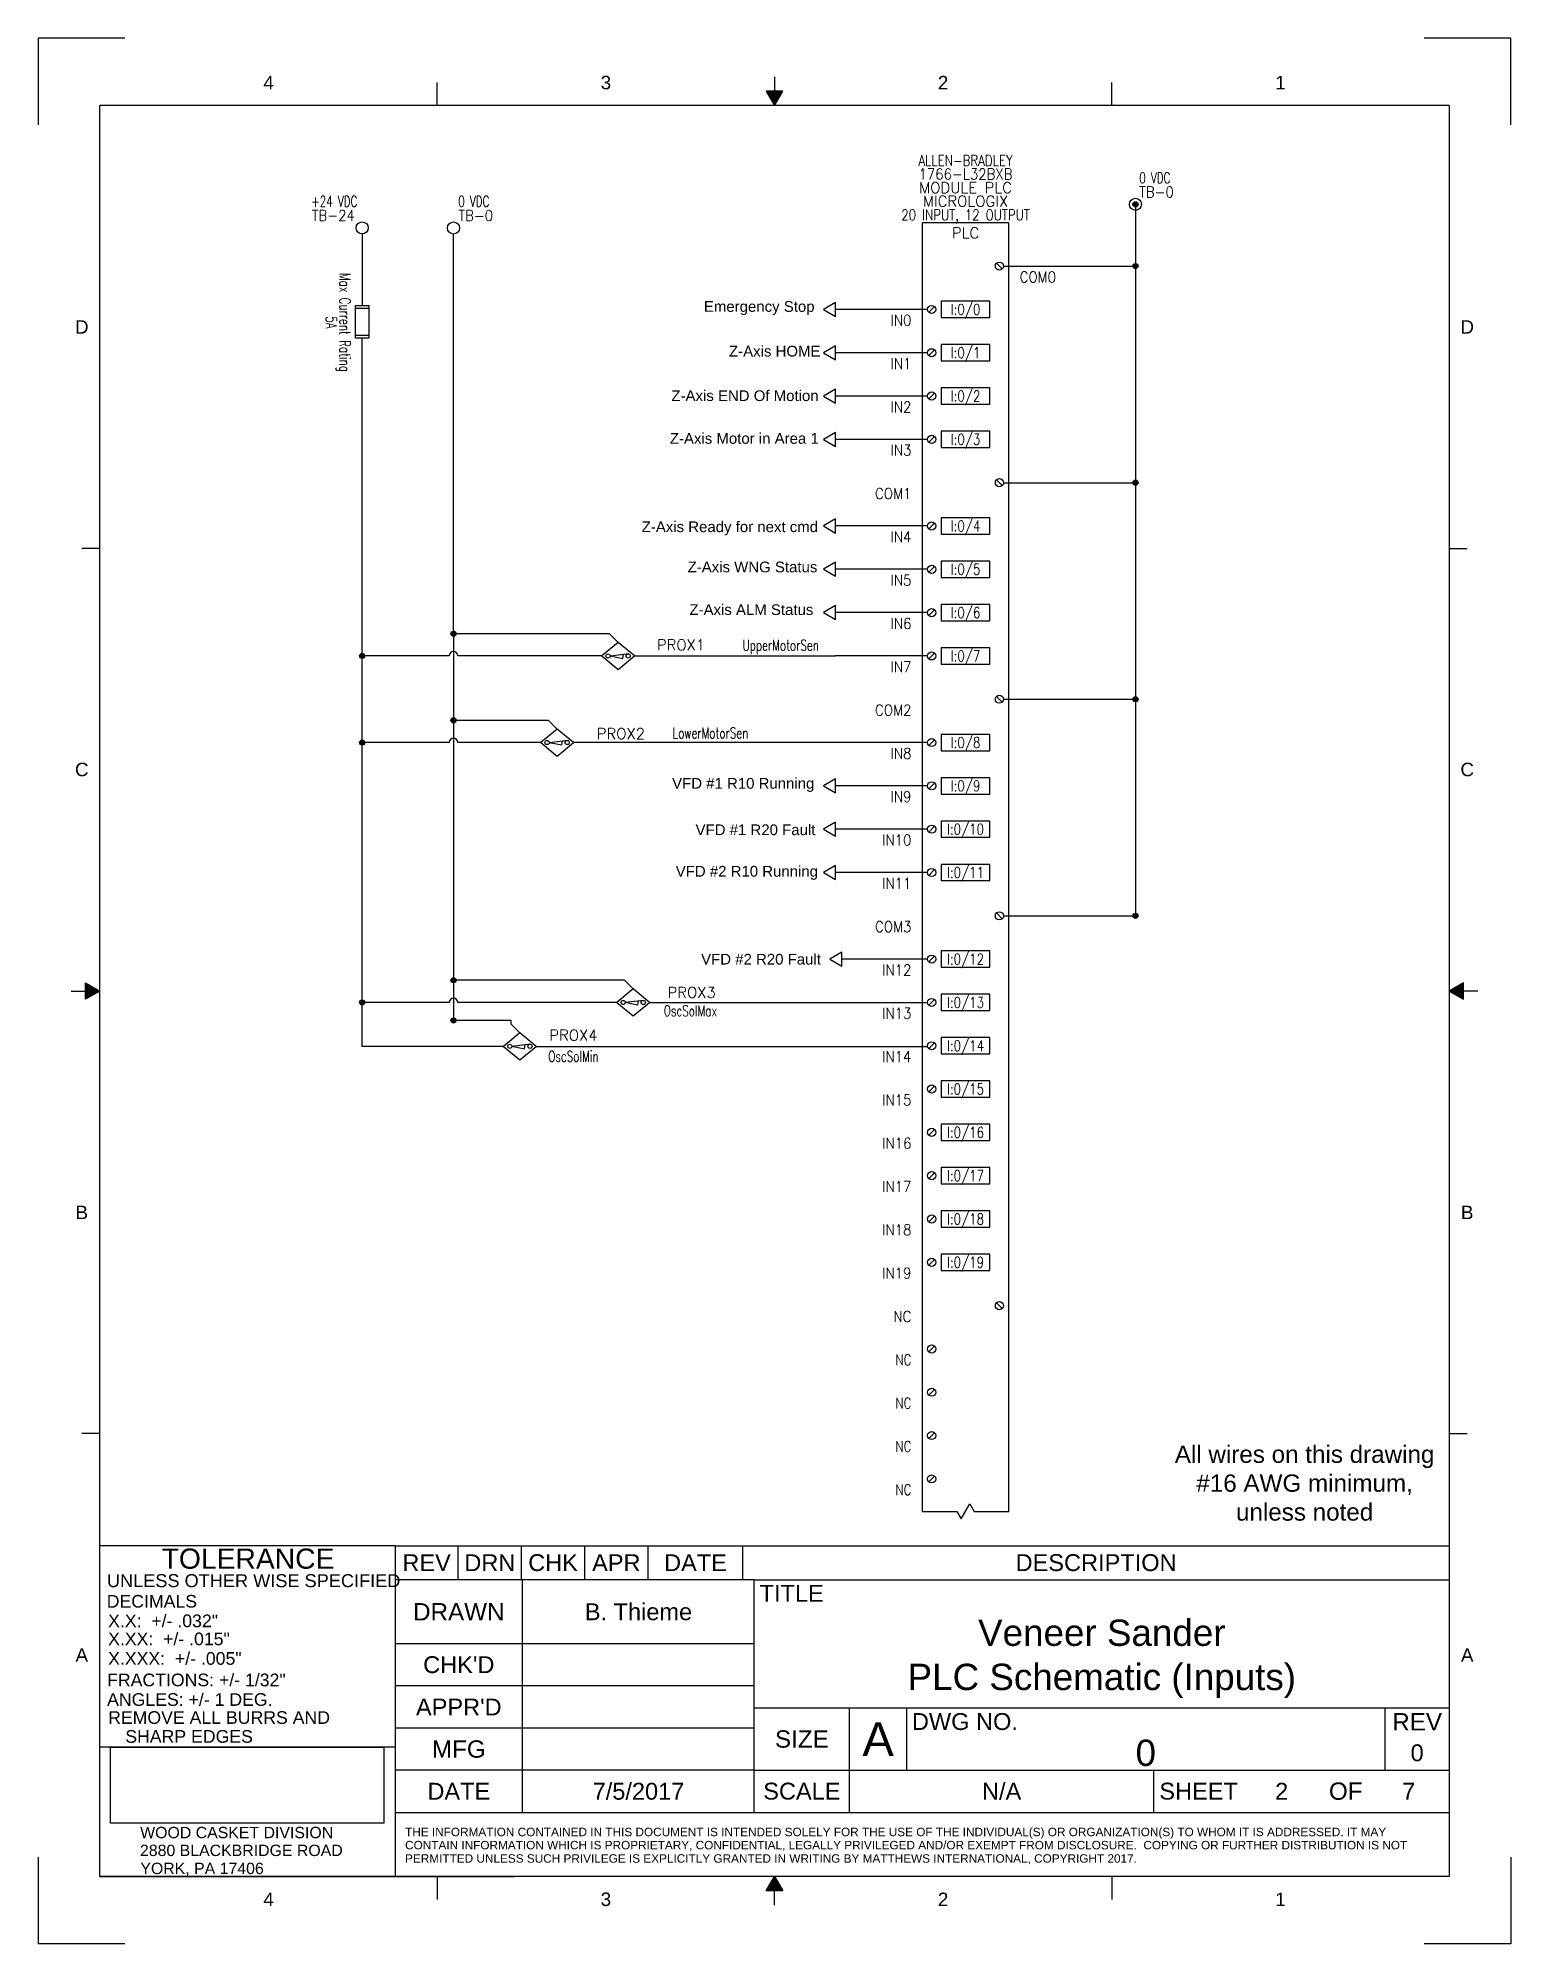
# Model space of a CAD drawing. Header units: inches. Extents: x 2 to 151, y 1 to 23.
# Drawn here: x 24.45 to 41.45, y 1.42 to 23.42 of the extents above; entities that cross this region are included whole.
import ezdxf
from ezdxf.enums import TextEntityAlignment as Align

# ---------------------------------------------------------------- set-up
doc = ezdxf.new("R2010")
doc.units = ezdxf.units.IN
doc.header["$MEASUREMENT"] = 0
for name, color, linetype in [('DESC', 150, 'Continuous'), ('LOC', 8, 'Continuous'), ('MISC', 7, 'Continuous'), ('SYMS', 7, 'Continuous'), ('TAGS', 150, 'Continuous'), ('TERMS', 123, 'Continuous'), ('Title Block Border', 7, 'Continuous'), ('Title Block Text', 7, 'Continuous'), ('WIRES', 7, 'Continuous')]:
    doc.layers.add(name, color=color, linetype=linetype)
doc.styles.add('Current-ANSI', font='arial.ttf')
doc.styles.add('DEFAULT-ANSI', font='arial.ttf')
doc.styles.get("Standard").update_dxf_attribs({"font": 'arial.ttf'})
doc.styles.add('Text Style5', font='arial.ttf')
doc.styles.add('WD', font='romans.shx')
picture_1 = doc.add_image_def('image1.png', size_in_pixel=(507, 141))

msp = doc.modelspace()

# ---------------------------------------------------------------- texts
at = {"layer": 'DESC'}
for s, width, heights, insert, char_height, attachment_point in [('Emergency Stop', 3.28783, [0.335], (32.137, 20.387), 0.12369, 1), ('Z-Axis HOME', 3.28783, [0.335], (32.427, 19.871), 0.12369, 1), ('Z-Axis END Of Motion', 3.28783, [0.335], (31.762, 19.357), 0.12369, 1), ('Z-Axis Motor in Area 1', 3.28783, [0.335], (31.744, 18.864), 0.12369, 1), ('Z-Axis Ready for next cmd', 3.28783, [0.335], (31.419, 17.844), 0.12369, 1), ('Z-Axis WNG Status', 3.28783, [0.335], (31.949, 17.38), 0.12369, 1), ('Z-Axis ALM Status', 3.28783, [0.335], (31.97, 16.887), 0.12369, 1), ('VFD #1 R10 Running', 3.69406, [0.369], (31.77, 14.882), 0.12369, 1), ('VFD #1 R20 Fault', 3.69406, [0.369], (32.041, 14.346), 0.12369, 1), ('VFD #2 R10 Running', 3.69406, [0.369], (31.812, 13.867), 0.12369, 1), ('VFD #2 R20 Fault', 3.69406, [0.369], (32.105, 12.852), 0.12369, 1), ('All wires on this drawing #16 AWG minimum, unless noted', 3.00028, [0], (39.071, 6.741), 0.2, 5)]:
    msp.add_mtext_dynamic_manual_height_columns(s, width=width, gutter_width=1, heights=heights, dxfattribs=dict(at, insert=insert, char_height=char_height, attachment_point=attachment_point))

# ---------------------------------------------------------------- blocks, each defined once
blk = doc.blocks.new('Title Block A Portrait')
at = {"layer": 'Title Block Border'}
h = blk.add_hatch(color=256, dxfattribs=at)
h.dxf.hatch_style = 1
h.paths.add_polyline_path([(4.202, 10.693), (4.25, 10.611), (4.298, 10.693)])
h = blk.add_hatch(color=256, dxfattribs=at)
h.dxf.hatch_style = 1
h.paths.add_polyline_path([(0.273, 5.452), (0.356, 5.5), (0.273, 5.548)])
h = blk.add_hatch(color=256, dxfattribs=at)
h.dxf.hatch_style = 1
h.paths.add_polyline_path([(8.227, 5.548), (8.144, 5.5), (8.227, 5.452)])
h = blk.add_hatch(color=256, dxfattribs=at)
h.dxf.hatch_style = 1
h.paths.add_polyline_path([(4.298, 0.307), (4.25, 0.389), (4.202, 0.307)])
for p, q in [((0.5, 11), (0, 11)), ((0, 11), (0, 10.5)), ((8.5, 11), (8, 11)), ((8.5, 10.5), (8.5, 11)), ((2.303, 10.611), (2.303, 10.743)), ((4.298, 10.693), (4.202, 10.693)), ((4.202, 10.693), (4.25, 10.611)), ((4.25, 10.776), (4.25, 10.693)), ((4.25, 10.611), (4.298, 10.693)), ((4.25, 10.611), (4.298, 10.693)), ((6.197, 10.611), (6.197, 10.743)), ((0.356, 0.389), (0.356, 10.611)), ((8.144, 10.611), (0.356, 10.611)), ((8.144, 10.611), (8.144, 0.389)), ((0.356, 6.473), (0.356, 8.683)), ((0.356, 8.055), (0.252, 8.055)), ((8.144, 8.055), (8.248, 8.055)), ((0.191, 5.5), (0.273, 5.5)), ((0.273, 5.452), (0.273, 5.548)), ((0.273, 5.548), (0.356, 5.5)), ((0.356, 5.5), (0.273, 5.452)), ((0.356, 5.5), (0.273, 5.452)), ((8.227, 5.548), (8.144, 5.5)), ((8.144, 5.5), (8.227, 5.452)), ((8.144, 5.5), (8.227, 5.452)), ((8.227, 5.452), (8.227, 5.548)), ((8.309, 5.5), (8.227, 5.5)), ((0.356, 2.945), (0.252, 2.945)), ((8.144, 2.945), (8.248, 2.945)), ((2.06, 2.297), (0.356, 2.297)), ((2.06, 2.297), (2.06, 0.759)), ((2.06, 2.297), (8.144, 2.297)), ((2.425, 2.102), (2.425, 2.297)), ((2.79, 2.102), (2.79, 2.297)), ((3.155, 2.102), (3.155, 2.297)), ((3.52, 2.102), (3.52, 2.297)), ((4.067, 2.102), (4.067, 2.297)), ((4.133, 2.102), (2.06, 2.102)), ((2.796, 0.759), (2.796, 2.102)), ((4.133, 0.759), (4.133, 2.102)), ((4.133, 2.102), (8.144, 2.102)), ((4.133, 1.732), (2.06, 1.732)), ((4.133, 1.489), (2.06, 1.489)), ((4.133, 1.362), (8.144, 1.362)), ((4.683, 1.002), (4.683, 1.362)), ((5.013, 1.002), (5.013, 1.362)), ((7.774, 1.002), (7.774, 1.362)), ((4.133, 1.246), (2.06, 1.246)), ((2.06, 1.135), (0.356, 1.135)), ((4.133, 1.002), (2.06, 1.002)), ((4.133, 1.002), (8.144, 1.002)), ((4.683, 0.759), (4.683, 1.002)), ((6.44, 0.759), (6.44, 1.002)), ((2.06, 0.759), (8.144, 0.759)), ((2.06, 0.759), (2.06, 0.389)), ((0, 0.5), (0, 0)), ((8.5, 0.5), (8.5, 0)), ((8.144, 0.389), (0.356, 0.389)), ((0.356, 0.389), (2.747, 0.389)), ((2.303, 0.389), (2.303, 0.257)), ((4.202, 0.307), (4.25, 0.389)), ((4.25, 0.389), (4.298, 0.307)), ((4.25, 0.389), (4.298, 0.307)), ((6.197, 0.389), (6.197, 0.257)), ((4.298, 0.307), (4.202, 0.307)), ((4.25, 0.224), (4.25, 0.307)), ((0.5, 0), (0, 0)), ((8.5, 0), (8, 0))]:
    blk.add_line(p, q, dxfattribs=at)
at = {"layer": 'Title Block Border', "color": 5, "style": 'DEFAULT-ANSI'}
for s, height, p in [('DECIMALS', 0.073, (0.396, 1.941)), ('X.X:  +/- .032"', 0.07301, (0.404, 1.828)), ('X.XX:  +/- .015"', 0.07301, (0.404, 1.724)), ('X.XXX:  +/- .005"', 0.07301, (0.404, 1.611)), ('FRACTIONS: +/- 1/32"', 0.07301, (0.398, 1.487)), ('ANGLES: +/- 1 DEG.', 0.07301, (0.398, 1.374)), ('WOOD CASKET DIVISION', 0.06553, (0.589, 0.61)), ('2880 BLACKBRIDGE ROAD', 0.06553, (0.588, 0.507)), ('YORK, PA 17406', 0.06553, (0.59, 0.403))]:
    blk.add_text(s, height=height, dxfattribs=at).set_placement(p)
for s, p in [('THE INFORMATION CONTAINED IN THIS DOCUMENT IS INTENDED SOLELY FOR THE USE OF THE INDIVIDUAL(S) OR ORGANIZATION(S) TO WHOM IT IS ADDRESSED. IT MAY', (2.118, 0.646)), ('CONTAIN INFORMATION WHICH IS PROPRIETARY, CONFIDENTIAL, LEGALLY PRIVILEGED AND/OR EXEMPT FROM DISCLOSURE.  COPYING OR FURTHER DISTRIBUTION IS NOT', (2.118, 0.57)), ('PERMITTED UNLESS SUCH PRIVILEGE IS EXPLICITLY GRANTED IN WRITING BY MATTHEWS INTERNATIONAL, COPYRIGHT 2017.', (2.118, 0.493))]:
    blk.add_text(s, height=0.048673, dxfattribs=at).set_placement(p, align=Align.MIDDLE_LEFT)
at = {"layer": 'Title Block Border', "char_height": 0.0778, "attachment_point": 5, "style": 'Text Style5'}
for s, insert in [('4', (1.33, 10.743)), ('3', (3.277, 10.743)), ('2', (5.223, 10.743)), ('1', (7.17, 10.743)), ('D', (0.252, 9.333)), ('D', (8.248, 9.333)), ('C', (0.252, 6.778)), ('C', (8.248, 6.778)), ('B', (0.252, 4.222)), ('B', (8.248, 4.222)), ('A', (0.252, 1.667)), ('A', (8.248, 1.667)), ('4', (1.33, 0.257)), ('3', (3.277, 0.257)), ('2', (5.223, 0.257)), ('1', (7.17, 0.257))]:
    blk.add_mtext(s, dxfattribs=dict(at, insert=insert))
at = {"layer": 'Title Block Border', "color": 5, "attachment_point": 1, "style": 'DEFAULT-ANSI'}
for s, insert, char_height, width in [('TOLERANCE', (0.713, 2.282), 0.1168, 1.0081), ('\\fArial|b0|i0;\\H0.0750;UNLESS OTHER WISE SPECIFIED', (0.397, 2.134), 0.07301, 1.70843), ('{\\H1x;REMOVE ALL BURRS AND}', (0.404, 1.343), 0.07301, 2.13676), ('SHARP EDGES', (0.503, 1.234), 0.07301, 2.13676)]:
    blk.add_mtext(s, dxfattribs=dict(at, insert=insert, char_height=char_height, width=width))
at = {"layer": 'Title Block Border', "color": 7, "style": 'Current-ANSI'}
for s, insert, char_height, width, attachment_point in [('REV', (2.242, 2.2), 0.0973, 0.66161, 5), ('{\\H1x;DRN}', (2.607, 2.2), 0.0973, 0.66161, 5), ('CHK', (2.972, 2.2), 0.0973, 0.66161, 5), ('APR', (3.337, 2.2), 0.0973, 0.66161, 5), ('DATE', (3.794, 2.2), 0.0973, 0.66161, 5), ('DESCRIPTION', (6.106, 2.2), 0.09735, 0.66161, 5), ('{\\H1x;TITLE}', (4.164, 2.072), 0.09735, 0.72818, 1), ('\\fArial|b0|i0;\\H0.1000;DRAWN', (2.428, 1.917), 0.09735, 0.66161, 5), ("{\\H1x;CHK'D}", (2.428, 1.611), 0.09735, 0.83407, 5), ("{\\H1x;APPR'D}", (2.428, 1.367), 0.09735, 0.25168, 5), ('{\\H1x;DWG NO.}', (5.043, 1.332), 0.09735, 0.72818, 1), ('\\fArial|b0|i0;\\H0.1000;REV', (7.959, 1.332), 0.09735, 0.36409, 2), ('\\fArial|b0|i0;\\H0.1000;SIZE', (4.408, 1.182), 0.09735, 0.30235, 5), ('\\fArial|b0|i0;\\H0.1000;MFG', (2.428, 1.124), 0.09735, 0.38348, 5), ('{\\H1x;DATE}', (2.428, 0.881), 0.09735, 0.93418, 5), ('{\\H1x;SCALE}', (4.408, 0.881), 0.09735, 0.89927, 5), ('{\\H1x;SHEET}', (6.471, 0.881), 0.09735, 0.72818, 4), ('\\fArial|b0|i0;\\H0.1000;OF', (7.547, 0.881), 0.09735, 0.27259, 5)]:
    blk.add_mtext(s, dxfattribs=dict(at, insert=insert, char_height=char_height, width=width, attachment_point=attachment_point))
at = {"layer": 'Title Block Border', "insert": (4.848, 1.182), "char_height": 0.195, "attachment_point": 5}
blk.add_mtext_dynamic_manual_height_columns('A', width=0.32411, gutter_width=1, heights=[0], dxfattribs=at)
at = {"layer": 'Title Block Border'}
blk.add_attdef('SCALE', text='', height=0.0973, dxfattribs=at).set_placement((5.561, 0.881), align=Align.MIDDLE_CENTER)
at = {"layer": 'Title Block Text'}
for tag, height, p in [('DRAWN_BY', 0.0973, (3.465, 1.917)), ('TITLE1', 0.152, (6.139, 1.796)), ('CHECKED_BY', 0.0973, (3.465, 1.611)), ('TITLE2', 0.152, (6.139, 1.541)), ('APPROVED_BY', 0.0973, (3.465, 1.367)), ('MFG', 0.0973, (3.465, 1.124)), ('DWG_NO', 0.152, (6.393, 1.103)), ('REV', 0.0973, (7.959, 1.103)), ('DATE', 0.0973, (3.465, 0.881)), ('SHEET_NO', 0.0973, (7.177, 0.881)), ('SHEET_OF', 0.0973, (7.91, 0.881))]:
    blk.add_attdef(tag, text='', height=height, dxfattribs=at).set_placement(p, align=Align.MIDDLE_CENTER)
at = {"color": 8}
image = blk.add_image(picture_1, insert=(0.417, 0.696), size_in_units=(1.579, 0.439), dxfattribs=at)
image.dxf.flags = 15
image.dxf.unprotected_set("ltscale", 0)
blk = doc.blocks.new('PLCIO_5745')
at = {"layer": 'SYMS'}
for p, q in [((0.5, 0.5), (-0.5, 0.5)), ((-0.5, 0.5), (-0.5, -14.375)), ((0.5, -14.375), (0.5, 0.5)), ((0.357, 0.033), (0.424, -0.033)), ((0.281, -0.406), (-0.281, -0.406)), ((-0.281, -0.406), (-0.281, -0.594)), ((0.281, -0.594), (0.281, -0.406)), ((-0.357, -0.467), (-0.424, -0.533)), ((-0.281, -0.594), (0.281, -0.594)), ((-0.357, -0.967), (-0.424, -1.033)), ((0.281, -0.906), (-0.281, -0.906)), ((-0.281, -0.906), (-0.281, -1.094)), ((-0.281, -1.094), (0.281, -1.094)), ((0.281, -1.094), (0.281, -0.906)), ((-0.357, -1.467), (-0.424, -1.533)), ((0.281, -1.406), (-0.281, -1.406)), ((-0.281, -1.406), (-0.281, -1.594)), ((0.281, -1.594), (0.281, -1.406)), ((-0.281, -1.594), (0.281, -1.594)), ((-0.357, -1.967), (-0.424, -2.033)), ((0.281, -1.906), (-0.281, -1.906)), ((-0.281, -1.906), (-0.281, -2.094)), ((0.281, -2.094), (0.281, -1.906)), ((-0.281, -2.094), (0.281, -2.094)), ((0.357, -2.467), (0.424, -2.533)), ((-0.357, -2.967), (-0.424, -3.033)), ((0.281, -2.906), (-0.281, -2.906)), ((-0.281, -2.906), (-0.281, -3.094)), ((0.281, -3.094), (0.281, -2.906)), ((-0.281, -3.094), (0.281, -3.094)), ((-0.357, -3.467), (-0.424, -3.533)), ((0.281, -3.406), (-0.281, -3.406)), ((-0.281, -3.406), (-0.281, -3.594)), ((0.281, -3.594), (0.281, -3.406)), ((-0.281, -3.594), (0.281, -3.594)), ((0.281, -3.906), (-0.281, -3.906)), ((-0.281, -3.906), (-0.281, -4.094)), ((0.281, -4.094), (0.281, -3.906)), ((-0.357, -3.967), (-0.424, -4.033)), ((-0.281, -4.094), (0.281, -4.094)), ((-0.357, -4.467), (-0.424, -4.533)), ((0.281, -4.406), (-0.281, -4.406)), ((-0.281, -4.406), (-0.281, -4.594)), ((-0.281, -4.594), (0.281, -4.594)), ((0.281, -4.594), (0.281, -4.406)), ((0.357, -4.967), (0.424, -5.033)), ((-0.357, -5.467), (-0.424, -5.533)), ((0.281, -5.406), (-0.281, -5.406)), ((-0.281, -5.406), (-0.281, -5.594)), ((0.281, -5.594), (0.281, -5.406)), ((-0.281, -5.594), (0.281, -5.594)), ((0.281, -5.906), (-0.281, -5.906)), ((-0.281, -5.906), (-0.281, -6.094)), ((0.281, -6.094), (0.281, -5.906)), ((-0.357, -5.967), (-0.424, -6.033)), ((-0.281, -6.094), (0.281, -6.094)), ((-0.357, -6.467), (-0.424, -6.533)), ((0.281, -6.406), (-0.281, -6.406)), ((-0.281, -6.406), (-0.281, -6.594)), ((-0.281, -6.594), (0.281, -6.594)), ((0.281, -6.594), (0.281, -6.406)), ((-0.357, -6.967), (-0.424, -7.033)), ((0.281, -6.906), (-0.281, -6.906)), ((-0.281, -6.906), (-0.281, -7.094)), ((0.281, -7.094), (0.281, -6.906)), ((-0.281, -7.094), (0.281, -7.094)), ((0.357, -7.467), (0.424, -7.533)), ((0.281, -7.906), (-0.281, -7.906)), ((-0.281, -7.906), (-0.281, -8.094)), ((0.281, -8.094), (0.281, -7.906)), ((-0.357, -7.967), (-0.424, -8.033)), ((-0.281, -8.094), (0.281, -8.094)), ((-0.357, -8.467), (-0.424, -8.533)), ((0.281, -8.406), (-0.281, -8.406)), ((-0.281, -8.406), (-0.281, -8.594)), ((0.281, -8.594), (0.281, -8.406)), ((-0.281, -8.594), (0.281, -8.594)), ((-0.357, -8.967), (-0.424, -9.033)), ((0.281, -8.906), (-0.281, -8.906)), ((-0.281, -8.906), (-0.281, -9.094)), ((0.281, -9.094), (0.281, -8.906)), ((-0.281, -9.094), (0.281, -9.094)), ((0.281, -9.406), (-0.281, -9.406)), ((-0.281, -9.406), (-0.281, -9.594)), ((0.281, -9.594), (0.281, -9.406)), ((-0.357, -9.467), (-0.424, -9.533)), ((-0.281, -9.594), (0.281, -9.594)), ((-0.357, -9.967), (-0.424, -10.033)), ((0.281, -9.906), (-0.281, -9.906)), ((-0.281, -9.906), (-0.281, -10.094)), ((-0.281, -10.094), (0.281, -10.094)), ((0.281, -10.094), (0.281, -9.906)), ((-0.357, -10.467), (-0.424, -10.533)), ((0.281, -10.406), (-0.281, -10.406)), ((-0.281, -10.406), (-0.281, -10.594)), ((0.281, -10.594), (0.281, -10.406)), ((-0.281, -10.594), (0.281, -10.594)), ((-0.357, -10.967), (-0.424, -11.033)), ((0.281, -10.906), (-0.281, -10.906)), ((-0.281, -10.906), (-0.281, -11.094)), ((0.281, -11.094), (0.281, -10.906)), ((-0.281, -11.094), (0.281, -11.094)), ((0.281, -11.406), (-0.281, -11.406)), ((-0.281, -11.406), (-0.281, -11.594)), ((0.281, -11.594), (0.281, -11.406)), ((-0.357, -11.467), (-0.424, -11.533)), ((-0.281, -11.594), (0.281, -11.594)), ((0.357, -11.967), (0.424, -12.033)), ((-0.357, -12.467), (-0.424, -12.533)), ((-0.357, -12.967), (-0.424, -13.033)), ((-0.357, -13.467), (-0.424, -13.533)), ((-0.357, -13.967), (-0.424, -14.033)), ((-0.05, -14.462), (0.05, -14.288)), ((0.05, -14.288), (0.1, -14.375)), ((-0.5, -14.375), (-0.1, -14.375)), ((-0.1, -14.375), (-0.05, -14.462)), ((0.1, -14.375), (0.5, -14.375))]:
    blk.add_line(p, q, dxfattribs=at)
for centre in [(0.391, 0), (-0.391, -0.5), (-0.391, -1), (-0.391, -1.5), (-0.391, -2), (0.391, -2.5), (-0.391, -3), (-0.391, -3.5), (-0.391, -4), (-0.391, -4.5), (0.391, -5), (-0.391, -5.5), (-0.391, -6), (-0.391, -6.5), (-0.391, -7), (0.391, -7.5), (-0.391, -8), (-0.391, -8.5), (-0.391, -9), (-0.391, -9.5), (-0.391, -10), (-0.391, -10.5), (-0.391, -11), (-0.391, -11.5), (0.391, -12), (-0.391, -12.5), (-0.391, -13), (-0.391, -13.5), (-0.391, -14)]:
    blk.add_circle(centre, 0.0469, dxfattribs=at)
at = {"layer": 'SYMS', "style": 'WD'}
for tag, width, p in [('INST', 0.8, (0, 1.482)), ('LOC', 0.8, (0, 1.312)), ('MFG', 0.8, (0, 1.156)), ('CAT', 0.9, (0, 1)), ('DESC', 0.8, (0, 0.53))]:
    blk.add_attdef(tag, text='', height=0.125, dxfattribs=dict(at, width=width)).set_placement(p, align=Align.CENTER)
for tag, p in [('LINE1', (0, 0.844)), ('LINE2', (0, 0.688)), ('TAG', (0, 0.322))]:
    blk.add_attdef(tag, text='', height=0.125, dxfattribs=at).set_placement(p, align=Align.CENTER)
at = {"layer": 'SYMS', "linetype": 'Continuous', "style": 'WD', "flags": 9}
blk.add_attdef('ASSYCODE', text='', height=0.01, dxfattribs=at).set_placement((0.23, 1.071), align=Align.CENTER)
at = {"layer": 'SYMS', "style": 'WD', "flags": 1}
for tag, p in [('X1TERM01', (0.438, 0)), ('X4TERM02', (-0.438, -0.5)), ('X4TERM03', (-0.438, -1)), ('X4TERM04', (-0.438, -1.5)), ('X4TERM05', (-0.438, -2)), ('X1TERM06', (0.438, -2.5)), ('X4TERM07', (-0.438, -3)), ('X4TERM08', (-0.438, -3.5)), ('X4TERM09', (-0.438, -4)), ('X4TERM10', (-0.438, -4.5)), ('X1TERM11', (0.438, -5)), ('X4TERM12', (-0.438, -5.5)), ('X4TERM13', (-0.438, -6)), ('X4TERM14', (-0.438, -6.5)), ('X4TERM15', (-0.438, -7)), ('X1TERM16', (0.438, -7.5)), ('X4TERM17', (-0.438, -8)), ('X4TERM18', (-0.438, -8.5)), ('X4TERM19', (-0.438, -9)), ('X4TERM20', (-0.438, -9.5)), ('X4TERM21', (-0.438, -10)), ('X4TERM22', (-0.438, -10.5)), ('X4TERM23', (-0.438, -11)), ('X4TERM24', (-0.438, -11.5)), ('X1TERM25', (0.438, -12)), ('X4TERM26', (-0.438, -12.5)), ('X4TERM27', (-0.438, -13)), ('X4TERM28', (-0.438, -13.5)), ('X4TERM29', (-0.438, -14))]:
    blk.add_attdef(tag, p, '', height=0.01, dxfattribs=at)
at = {"layer": 'SYMS', "style": 'WD'}
for tag, width, p in [('TERM01', 0.9, (0.438, -0.156)), ('TERMDESC02', 0.9, (-0.625, -0.562)), ('TERMDESC03', 0.9, (-0.625, -1.062)), ('TERMDESC04', 0.9, (-0.625, -1.562)), ('TERMDESC05', 0.9, (-0.625, -2.062)), ('TERMDESC06', 0.9, (-0.625, -2.562)), ('TERM06', 0.9, (0.438, -2.594)), ('TERMDESC07', 0.9, (-0.625, -3.062)), ('TERMDESC08', 0.9, (-0.625, -3.562)), ('TERMDESC09', 0.9, (-0.625, -4.062)), ('TERMDESC10', 0.9, (-0.625, -4.562)), ('TERMDESC11', 0.9, (-0.625, -5.062)), ('TERM11', 0.9, (0.438, -5.094)), ('TERMDESC12', 0.9, (-0.625, -5.562)), ('TERMDESC13', 0.9, (-0.625, -6.062)), ('TERMDESC14', 0.9, (-0.625, -6.562)), ('TERMDESC15', 0.9, (-0.625, -7.062)), ('TERMDESC16', 0.9, (-0.625, -7.562)), ('TERM16', 0.9, (0.438, -7.594)), ('TERMDESC17', 0.9, (-0.625, -8.062)), ('TERMDESC18', 0.9, (-0.625, -8.562)), ('TERMDESC19', 0.9, (-0.625, -9.062)), ('TERMDESC20', 0.9, (-0.625, -9.562)), ('TERMDESC21', 0.9, (-0.625, -10.062)), ('TERMDESC22', 0.9, (-0.625, -10.562)), ('TERMDESC23', 0.9, (-0.625, -11.062)), ('TERMDESC24', 0.9, (-0.625, -11.562)), ('TERMDESC25', 0.9, (-0.625, -12.062)), ('TERM25', 0.9, (0.438, -12.094)), ('TERMDESC26', 0.8, (-0.625, -12.562)), ('TERMDESC27', 0.8, (-0.625, -13.062)), ('TERMDESC28', 0.8, (-0.625, -13.562)), ('TERMDESC29', 0.8, (-0.625, -14.062))]:
    blk.add_attdef(tag, text='', height=0.125, dxfattribs=dict(at, width=width)).set_placement(p, align=Align.TOP_RIGHT)
at = {"layer": 'SYMS', "style": 'WD', "width": 0.9}
for tag, p in [('TERMDESC01', (0.625, -0.062)), ('TERM02', (-0.438, -0.656)), ('TERM03', (-0.438, -1.156)), ('TERM04', (-0.438, -1.656)), ('TERM05', (-0.438, -2.156)), ('TERM07', (-0.438, -3.156)), ('TERM08', (-0.438, -3.656)), ('TERM09', (-0.438, -4.156)), ('TERM10', (-0.438, -4.656)), ('TERM12', (-0.438, -5.656)), ('TERM13', (-0.438, -6.156)), ('TERM14', (-0.438, -6.656)), ('TERM15', (-0.438, -7.156)), ('TERM17', (-0.438, -8.156)), ('TERM18', (-0.438, -8.656)), ('TERM19', (-0.438, -9.156)), ('TERM20', (-0.438, -9.656)), ('TERM21', (-0.438, -10.156)), ('TERM22', (-0.438, -10.656)), ('TERM23', (-0.438, -11.156)), ('TERM24', (-0.438, -11.656)), ('TERM26', (-0.438, -12.594)), ('TERM27', (-0.438, -13.094)), ('TERM28', (-0.438, -13.594)), ('TERM29', (-0.438, -14.094))]:
    blk.add_attdef(tag, text='', height=0.125, dxfattribs=at).set_placement(p, align=Align.TOP_LEFT)
at = {"layer": 'SYMS', "style": 'WD', "width": 0.8}
for tag, p in [('TAGA02', (0, -0.5)), ('TAGA03', (0, -1)), ('TAGA04', (0, -1.5)), ('TAGA05', (0, -2)), ('TAGA07', (0, -3)), ('TAGA08', (0, -3.5)), ('TAGA09', (0, -4)), ('TAGA10', (0, -4.5)), ('TAGA12', (0, -5.5)), ('TAGA13', (0, -6)), ('TAGA14', (0, -6.5)), ('TAGA15', (0, -7)), ('TAGA17', (0, -8)), ('TAGA18', (0, -8.5)), ('TAGA19', (0, -9)), ('TAGA20', (0, -9.5)), ('TAGA21', (0, -10)), ('TAGA22', (0, -10.5)), ('TAGA23', (0, -11)), ('TAGA24', (0, -11.5))]:
    blk.add_attdef(tag, text='', height=0.125, dxfattribs=at).set_placement(p, align=Align.MIDDLE_CENTER)
at = {"layer": 'SYMS', "style": 'WD', "width": 0.9}
for tag, p in [('DESCA02', (1.25, -0.469)), ('DESCB02', (1.25, -0.625)), ('DESCC02', (1.25, -0.781)), ('DESCD02', (1.25, -0.938)), ('DESCA03', (1.25, -0.969)), ('DESCE02', (1.25, -1.094)), ('DESCB03', (1.25, -1.125)), ('DESCC03', (1.25, -1.281)), ('DESCD03', (1.25, -1.438)), ('DESCA04', (1.25, -1.469)), ('DESCE03', (1.25, -1.594)), ('DESCB04', (1.25, -1.625)), ('DESCC04', (1.25, -1.781)), ('DESCD04', (1.25, -1.938)), ('DESCA05', (1.25, -1.969)), ('DESCE04', (1.25, -2.094)), ('DESCB05', (1.25, -2.125)), ('DESCC05', (1.25, -2.281)), ('DESCD05', (1.25, -2.438)), ('DESCE05', (1.25, -2.594)), ('DESCA07', (1.25, -2.969)), ('DESCB07', (1.25, -3.125)), ('DESCC07', (1.25, -3.281)), ('DESCD07', (1.25, -3.438)), ('DESCA08', (1.25, -3.469)), ('DESCE07', (1.25, -3.594)), ('DESCB08', (1.25, -3.625)), ('DESCC08', (1.25, -3.781)), ('DESCD08', (1.25, -3.938)), ('DESCA09', (1.25, -3.969)), ('DESCE08', (1.25, -4.094)), ('DESCB09', (1.25, -4.125)), ('DESCC09', (1.25, -4.281)), ('DESCD09', (1.25, -4.438)), ('DESCA10', (1.25, -4.469)), ('DESCE09', (1.25, -4.594)), ('DESCB10', (1.25, -4.625)), ('DESCC10', (1.25, -4.781)), ('DESCD10', (1.25, -4.938)), ('DESCE10', (1.25, -5.094)), ('DESCA12', (1.25, -5.469)), ('DESCB12', (1.25, -5.625)), ('DESCC12', (1.25, -5.781)), ('DESCD12', (1.25, -5.938)), ('DESCA13', (1.25, -5.969)), ('DESCE12', (1.25, -6.094)), ('DESCB13', (1.25, -6.125)), ('DESCC13', (1.25, -6.281)), ('DESCD13', (1.25, -6.438)), ('DESCA14', (1.25, -6.469)), ('DESCE13', (1.25, -6.594)), ('DESCB14', (1.25, -6.625)), ('DESCC14', (1.25, -6.781)), ('DESCD14', (1.25, -6.938)), ('DESCA15', (1.25, -6.969)), ('DESCE14', (1.25, -7.094)), ('DESCB15', (1.25, -7.125)), ('DESCC15', (1.25, -7.281)), ('DESCD15', (1.25, -7.438)), ('DESCE15', (1.25, -7.594)), ('DESCA17', (1.25, -7.969)), ('DESCB17', (1.25, -8.125)), ('DESCC17', (1.25, -8.281)), ('DESCD17', (1.25, -8.438)), ('DESCA18', (1.25, -8.469)), ('DESCE17', (1.25, -8.594)), ('DESCB18', (1.25, -8.625)), ('DESCC18', (1.25, -8.781)), ('DESCD18', (1.25, -8.938)), ('DESCA19', (1.25, -8.969)), ('DESCE18', (1.25, -9.094)), ('DESCB19', (1.25, -9.125)), ('DESCC19', (1.25, -9.281)), ('DESCD19', (1.25, -9.438)), ('DESCA20', (1.25, -9.469)), ('DESCE19', (1.25, -9.594)), ('DESCB20', (1.25, -9.625)), ('DESCC20', (1.25, -9.781)), ('DESCD20', (1.25, -9.938)), ('DESCA21', (1.25, -9.969)), ('DESCE20', (1.25, -10.094)), ('DESCB21', (1.25, -10.125)), ('DESCC21', (1.25, -10.281)), ('DESCD21', (1.25, -10.438)), ('DESCA22', (1.25, -10.469)), ('DESCE21', (1.25, -10.594)), ('DESCB22', (1.25, -10.625)), ('DESCC22', (1.25, -10.781)), ('DESCD22', (1.25, -10.938)), ('DESCA23', (1.25, -10.969)), ('DESCE22', (1.25, -11.094)), ('DESCB23', (1.25, -11.125)), ('DESCC23', (1.25, -11.281)), ('DESCD23', (1.25, -11.438)), ('DESCA24', (1.25, -11.469)), ('DESCE23', (1.25, -11.594)), ('DESCB24', (1.25, -11.625)), ('DESCC24', (1.25, -11.781)), ('DESCD24', (1.25, -11.938)), ('DESCE24', (1.25, -12.094))]:
    blk.add_attdef(tag, p, '', height=0.125, dxfattribs=at)
blk = doc.blocks.new('WDDOT')
for radius in [0.03, 0.0187, 0.00929]:
    blk.add_circle((0, 0), radius)
blk = doc.blocks.new('HT0W02')
blk.add_circle((0, 0), 0.0699)
at = {"style": 'WD'}
for tag, p, width in [('INST', (0.062, 0.42), 0.7), ('LOC', (0.062, 0.25), 0.7), ('DESC1', (0.053, -0.385), 0.8)]:
    blk.add_attdef(tag, p, '', height=0.125, dxfattribs=dict(at, width=width))
at = {"linetype": 'Continuous', "style": 'WD', "width": 0.8, "flags": 8}
blk.add_attdef('WIRENO', text='', height=0.125, dxfattribs=at).set_placement((0, 0.094), align=Align.CENTER)
at = {"style": 'WD', "flags": 1}
for tag, p, height in [('X4TERM01', (-0.07, 0), 0.0125), ('X4TERMDESC01', (-0.055, -0.023), 0.025), ('X2TERMDESC01', (-0.006, 0.029), 0.025), ('STRIPSEQ', (0, 0), 0.00125), ('X2TERM01', (0, 0.07), 0.0125), ('X1TERMDESC01', (0.039, -0.003), 0.025), ('X1TERM01', (0.07, 0), 0.0125), ('LINKTERM', (0, -0.002), 0.00125), ('X8TERM01', (0, -0.07), 0.0125), ('X8TERMDESC01', (0, -0.054), 0.025)]:
    blk.add_attdef(tag, p, '', height=height, dxfattribs=at)
at = {"linetype": 'Continuous', "style": 'WD'}
for tag, p, height, width, flags in [('TAGSTRIP', (0.053, -0.229), 0.125, 0.9, 8), ('DESC2', (0.053, -0.541), 0.125, 0.8, 8), ('CAT', (0.213, -0.406), 0.109, 0.8, 1), ('DESC3', (0.053, -0.698), 0.125, 0.8, 8)]:
    blk.add_attdef(tag, p, '', height=height, dxfattribs=dict(at, width=width, flags=flags))
at = {"linetype": 'Continuous', "style": 'WD', "width": 0.8, "flags": 1}
blk.add_attdef('MFG', text='', height=0.109, dxfattribs=at).set_placement((0.088, -0.406), align=Align.RIGHT)
at = {"style": 'WD', "width": 0.7, "flags": 1}
blk.add_attdef('ASSYCODE', (0.062, -0.281), '', height=0.01, dxfattribs=at)
blk = doc.blocks.new('HPX12')
for p, q in [((0, 0.156), (-0.188, 0)), ((-0.188, 0), (0, -0.156)), ((0.188, 0), (0, 0.156)), ((0, -0.156), (0.188, 0))]:
    blk.add_line(p, q)
at = {"linetype": 'Continuous'}
for p, q in [((-0.092, 0.002), (0.122, 0.028)), ((-0.092, 0.002), (0.055, -0.028)), ((0.055, -0.028), (0.061, 0.02))]:
    blk.add_line(p, q, dxfattribs=at)
for centre in [(-0.116, 0), (0.116, 0)]:
    blk.add_circle(centre, 0.0242)
at = {"style": 'WD', "width": 0.7}
for tag, p in [('INST', (0, 0.841)), ('LOC', (0, 0.672)), ('DESC1', (0, 0.516)), ('DESC2', (0, 0.359)), ('XREF', (0, -0.314)), ('WDTAGALT', (-0.009, -0.469))]:
    blk.add_attdef(tag, text='', height=0.125, dxfattribs=at).set_placement(p, align=Align.CENTER)
at = {"style": 'WD'}
blk.add_attdef('TAG1', text='', height=0.125, dxfattribs=at).set_placement((0, 0.203), align=Align.CENTER)
for tag, p in [('X2LINK', (0, 0.297)), ('X8LINK', (0, -0.172))]:
    blk.add_attdef(tag, p, '', height=0.01, dxfattribs=at)
at = {"linetype": 'Continuous', "style": 'WD', "flags": 8}
for tag, p in [('TERM03', (-0.078, 0.172)), ('TERM01', (-0.25, -0.031))]:
    blk.add_attdef(tag, text='', height=0.125, dxfattribs=at).set_placement(p, align=Align.TOP_RIGHT)
at = {"style": 'WD'}
for tag, p, height, flags in [('X4TERM01', (-0.188, 0), 0.0125, 1), ('FAMILY', (-0.036, 0.094), 0.01, 9), ('CONTACT', (-0.036, 0.077), 0.01, 1), ('X2TERM03', (0, 0.156), 0.0125, 1), ('X1TERM02', (0.188, 0), 0.0125, 1)]:
    blk.add_attdef(tag, p, '', height=height, dxfattribs=dict(at, flags=flags))
at = {"linetype": 'Continuous', "style": 'WD', "flags": 9}
for tag, p in [('ASSYCODE', (-0.016, 0.016)), ('MFG', (-0.011, 0.03)), ('CAT', (-0.011, 0.05))]:
    blk.add_attdef(tag, text='', height=0.01, dxfattribs=at).set_placement(p, align=Align.CENTER)
at = {"linetype": 'Continuous', "style": 'WD', "flags": 8}
blk.add_attdef('TERM02', text='', height=0.125, dxfattribs=at).set_placement((0.25, -0.031), align=Align.TOP_LEFT)
blk = doc.blocks.new('HFU0')
for p, q in [((-0.188, -0.078), (-0.188, 0.078)), ((-0.188, 0.078), (0.188, 0.078)), ((-0.156, 0.078), (-0.156, -0.078)), ((0.156, 0.078), (0.156, -0.078)), ((0.188, 0.078), (0.188, -0.078)), ((0.188, -0.078), (-0.188, -0.078))]:
    blk.add_line(p, q)
at = {"style": 'WD', "width": 0.7}
for tag, p in [('INST', (0, 0.328)), ('LOC', (0, 0.172)), ('DESC1', (0.007, -0.262)), ('DESC2', (0.007, -0.419)), ('DESC3', (0, -0.578))]:
    blk.add_attdef(tag, text='', height=0.125, dxfattribs=at).set_placement(p, align=Align.CENTER)
at = {"style": 'WD', "flags": 1}
for tag, p in [('X4TERM01', (-0.188, 0)), ('X1TERM02', (0.188, 0))]:
    blk.add_attdef(tag, p, '', height=0.01, dxfattribs=at)
at = {"style": 'WD', "width": 0.7}
blk.add_attdef('RATING1', text='', height=0.0938, dxfattribs=at).set_placement((0, 0), align=Align.MIDDLE_CENTER)
at = {"linetype": 'Continuous', "style": 'WD', "flags": 9}
for tag, p in [('ASSYCODE', (0.156, 0.118)), ('MFG', (0.156, 0.083)), ('CAT', (0.156, 0.102))]:
    blk.add_attdef(tag, text='', height=0.01, dxfattribs=at).set_placement(p, align=Align.CENTER)
at = {"linetype": 'Continuous', "style": 'WD', "width": 0.7, "flags": 8}
blk.add_attdef('TERM01', text='', height=0.1, dxfattribs=at).set_placement((-0.25, -0.016), align=Align.TOP_RIGHT)
blk.add_attdef('TERM02', text='', height=0.1, dxfattribs=at).set_placement((0.25, -0.016), align=Align.TOP_LEFT)
blk = doc.blocks.new('HT0_05')
blk.add_lwpolyline([(0.081, -0.063), (0, 0.078), (-0.081, -0.063)], close=True)
at = {"style": 'WD', "flags": 1}
for tag, p in [('X4TERM01', (-0.045, 0)), ('X2TERM01', (0, 0.078)), ('X1TERM01', (0.045, 0)), ('X8TERM01', (0, -0.063))]:
    blk.add_attdef(tag, p, '', height=0.01, dxfattribs=at)

# ---------------------------------------------------------------- linework, layer by layer
at = {"layer": 'WIRES'}
for p, q in [((37.118, 21.504), (37.118, 13.281)), ((28.193, 21.162), (28.193, 20.335)), ((29.247, 21.231), (29.247, 21.231)), ((29.247, 16.593), (29.247, 21.162)), ((35.594, 20.791), (37.118, 20.791)), ((34.719, 20.291), (33.657, 20.291)), ((28.193, 16.291), (28.193, 19.96)), ((34.719, 19.791), (33.657, 19.791)), ((34.719, 19.291), (33.657, 19.291)), ((34.719, 18.791), (33.657, 18.791)), ((35.594, 18.291), (37.118, 18.291)), ((34.719, 17.791), (33.657, 17.791)), ((34.719, 17.291), (33.657, 17.291)), ((34.719, 16.791), (33.657, 16.791)), ((29.247, 16.593), (29.247, 12.083)), ((31.047, 16.547), (29.247, 16.547)), ((31.147, 16.447), (31.047, 16.547)), ((28.193, 11.784), (28.193, 16.291)), ((29.197, 16.291), (28.193, 16.291)), ((30.96, 16.291), (29.297, 16.291)), ((31.335, 16.291), (33.657, 16.291)), ((34.719, 16.291), (33.657, 16.291)), ((35.594, 15.791), (37.118, 15.791)), ((30.343, 15.547), (29.247, 15.547)), ((30.443, 15.447), (30.343, 15.547)), ((29.197, 15.291), (28.193, 15.291)), ((30.255, 15.291), (29.297, 15.291)), ((32.144, 15.291), (30.63, 15.291)), ((33.657, 15.291), (32.144, 15.291)), ((34.719, 15.291), (33.657, 15.291)), ((34.719, 14.791), (33.657, 14.791)), ((34.719, 14.291), (33.657, 14.291)), ((34.719, 13.791), (33.657, 13.791)), ((35.594, 13.291), (37.118, 13.291)), ((34.719, 12.791), (33.73, 12.791)), ((31.221, 12.547), (29.247, 12.547)), ((31.321, 12.447), (31.221, 12.547)), ((29.197, 12.291), (28.193, 12.291)), ((31.134, 12.291), (29.297, 12.291)), ((31.509, 12.291), (34.719, 12.291)), ((29.913, 12.083), (29.247, 12.083)), ((29.913, 12.04), (29.913, 12.083)), ((30.013, 11.94), (29.913, 12.04)), ((29.825, 11.784), (28.193, 11.784)), ((30.2, 11.784), (34.719, 11.784))]:
    msp.add_line(p, q, dxfattribs=at)
for centre in [(29.247, 16.291), (29.247, 15.291), (29.247, 12.291)]:
    msp.add_arc(centre, 0.05, 0, 180, dxfattribs=at)

# ---------------------------------------------------------------- block references
at = {"xscale": 2, "yscale": 2, "zscale": 2}
msp.add_blockref('Title Block A Portrait', (24.452, 1.423), dxfattribs=at).add_auto_attribs({'DWG_NO': '0', 'REV': '0', 'TITLE1': 'Veneer Sander', 'TITLE2': 'PLC Schematic (Inputs)', 'DRAWN_BY': 'B. Thieme', 'DATE': '7/5/2017', 'SCALE': 'N/A', 'SHEET_NO': '2', 'SHEET_OF': '7'})
at = {"layer": 'DESC'}
ref = msp.add_blockref('PLCIO_5745', (35.157, 20.791), dxfattribs=at)
ref.add_attrib('TERMDESC01', 'COM0', dxfattribs={"layer": 'TERMS', "height": 0.125, "style": 'WD', "width": 0.9}).set_placement((35.782, 20.728), align=Align.TOP_LEFT)
ref.add_attrib('CAT', '1766-L32BXB', dxfattribs={"layer": 'MISC', "height": 0.125, "style": 'WD', "width": 0.9}).set_placement((35.157, 21.791), align=Align.CENTER)
ref.add_attrib('TAG', 'PLC', dxfattribs={"layer": 'TAGS', "height": 0.125, "style": 'WD'}).set_placement((35.157, 21.112), align=Align.CENTER)
ref.add_attrib('LINE1', 'MODULE PLC', dxfattribs={"layer": 'MISC', "height": 0.125, "style": 'WD'}).set_placement((35.157, 21.634), align=Align.CENTER)
ref.add_attrib('DESC', '20 INPUT, 12 OUTPUT', dxfattribs={"height": 0.125, "style": 'WD', "width": 0.8}).set_placement((35.157, 21.32), align=Align.CENTER)
ref.add_attrib('LINE2', 'MICROLOGIX', dxfattribs={"layer": 'MISC', "height": 0.125, "style": 'WD'}).set_placement((35.157, 21.478), align=Align.CENTER)
ref.add_attrib('MFG', 'ALLEN-BRADLEY', dxfattribs={"layer": 'MISC', "height": 0.125, "style": 'WD', "width": 0.8}).set_placement((35.157, 21.947), align=Align.CENTER)
ref.add_attrib('TAGA02', 'I:0/0', dxfattribs={"layer": 'TAGS', "height": 0.125, "style": 'WD', "width": 0.8}).set_placement((35.157, 20.291), align=Align.MIDDLE_CENTER)
ref.add_attrib('TERMDESC02', 'IN0', dxfattribs={"layer": 'TERMS', "height": 0.125, "style": 'WD', "width": 0.9}).set_placement((34.532, 20.228), align=Align.TOP_RIGHT)
ref.add_attrib('TAGA03', 'I:0/1', dxfattribs={"layer": 'TAGS', "height": 0.125, "style": 'WD', "width": 0.8}).set_placement((35.157, 19.791), align=Align.MIDDLE_CENTER)
ref.add_attrib('TERMDESC03', 'IN1', dxfattribs={"layer": 'TERMS', "height": 0.125, "style": 'WD', "width": 0.9}).set_placement((34.532, 19.728), align=Align.TOP_RIGHT)
ref.add_attrib('TAGA04', 'I:0/2', dxfattribs={"layer": 'TAGS', "height": 0.125, "style": 'WD', "width": 0.8}).set_placement((35.157, 19.291), align=Align.MIDDLE_CENTER)
ref.add_attrib('TERMDESC04', 'IN2', dxfattribs={"layer": 'TERMS', "height": 0.125, "style": 'WD', "width": 0.9}).set_placement((34.532, 19.228), align=Align.TOP_RIGHT)
ref.add_attrib('TAGA05', 'I:0/3', dxfattribs={"layer": 'TAGS', "height": 0.125, "style": 'WD', "width": 0.8}).set_placement((35.157, 18.791), align=Align.MIDDLE_CENTER)
ref.add_attrib('TERMDESC05', 'IN3', dxfattribs={"layer": 'TERMS', "height": 0.125, "style": 'WD', "width": 0.9}).set_placement((34.532, 18.728), align=Align.TOP_RIGHT)
ref.add_attrib('TERMDESC06', 'COM1', dxfattribs={"layer": 'TERMS', "height": 0.125, "style": 'WD', "width": 0.9}).set_placement((34.532, 18.228), align=Align.TOP_RIGHT)
ref.add_attrib('TAGA07', 'I:0/4', dxfattribs={"layer": 'TAGS', "height": 0.125, "style": 'WD', "width": 0.8}).set_placement((35.157, 17.791), align=Align.MIDDLE_CENTER)
ref.add_attrib('TERMDESC07', 'IN4', dxfattribs={"layer": 'TERMS', "height": 0.125, "style": 'WD', "width": 0.9}).set_placement((34.532, 17.728), align=Align.TOP_RIGHT)
ref.add_attrib('TAGA08', 'I:0/5', dxfattribs={"layer": 'TAGS', "height": 0.125, "style": 'WD', "width": 0.8}).set_placement((35.157, 17.291), align=Align.MIDDLE_CENTER)
ref.add_attrib('TERMDESC08', 'IN5', dxfattribs={"layer": 'TERMS', "height": 0.125, "style": 'WD', "width": 0.9}).set_placement((34.532, 17.228), align=Align.TOP_RIGHT)
ref.add_attrib('TAGA09', 'I:0/6', dxfattribs={"layer": 'TAGS', "height": 0.125, "style": 'WD', "width": 0.8}).set_placement((35.157, 16.791), align=Align.MIDDLE_CENTER)
ref.add_attrib('TERMDESC09', 'IN6', dxfattribs={"layer": 'TERMS', "height": 0.125, "style": 'WD', "width": 0.9}).set_placement((34.532, 16.728), align=Align.TOP_RIGHT)
ref.add_attrib('TAGA10', 'I:0/7', dxfattribs={"layer": 'TAGS', "height": 0.125, "style": 'WD', "width": 0.8}).set_placement((35.157, 16.291), align=Align.MIDDLE_CENTER)
ref.add_attrib('TERMDESC10', 'IN7', dxfattribs={"layer": 'TERMS', "height": 0.125, "style": 'WD', "width": 0.9}).set_placement((34.532, 16.228), align=Align.TOP_RIGHT)
ref.add_attrib('TERMDESC11', 'COM2', dxfattribs={"layer": 'TERMS', "height": 0.125, "style": 'WD', "width": 0.9}).set_placement((34.532, 15.728), align=Align.TOP_RIGHT)
ref.add_attrib('TAGA12', 'I:0/8', dxfattribs={"layer": 'TAGS', "height": 0.125, "style": 'WD', "width": 0.8}).set_placement((35.157, 15.291), align=Align.MIDDLE_CENTER)
ref.add_attrib('TERMDESC12', 'IN8', dxfattribs={"layer": 'TERMS', "height": 0.125, "style": 'WD', "width": 0.9}).set_placement((34.532, 15.228), align=Align.TOP_RIGHT)
ref.add_attrib('TAGA13', 'I:0/9', dxfattribs={"layer": 'TAGS', "height": 0.125, "style": 'WD', "width": 0.8}).set_placement((35.157, 14.791), align=Align.MIDDLE_CENTER)
ref.add_attrib('TERMDESC13', 'IN9', dxfattribs={"layer": 'TERMS', "height": 0.125, "style": 'WD', "width": 0.9}).set_placement((34.532, 14.728), align=Align.TOP_RIGHT)
ref.add_attrib('TAGA14', 'I:0/10', dxfattribs={"layer": 'TAGS', "height": 0.125, "style": 'WD', "width": 0.8}).set_placement((35.157, 14.291), align=Align.MIDDLE_CENTER)
ref.add_attrib('TERMDESC14', 'IN10', dxfattribs={"layer": 'TERMS', "height": 0.125, "style": 'WD', "width": 0.9}).set_placement((34.532, 14.228), align=Align.TOP_RIGHT)
ref.add_attrib('TAGA15', 'I:0/11', dxfattribs={"layer": 'TAGS', "height": 0.125, "style": 'WD', "width": 0.8}).set_placement((35.157, 13.791), align=Align.MIDDLE_CENTER)
ref.add_attrib('TERMDESC15', 'IN11', dxfattribs={"layer": 'TERMS', "height": 0.125, "style": 'WD', "width": 0.9}).set_placement((34.532, 13.728), align=Align.TOP_RIGHT)
ref.add_attrib('TERMDESC16', 'COM3', dxfattribs={"layer": 'TERMS', "height": 0.125, "style": 'WD', "width": 0.9}).set_placement((34.532, 13.228), align=Align.TOP_RIGHT)
ref.add_attrib('TAGA17', 'I:0/12', dxfattribs={"layer": 'TAGS', "height": 0.125, "style": 'WD', "width": 0.8}).set_placement((35.157, 12.791), align=Align.MIDDLE_CENTER)
ref.add_attrib('TERMDESC17', 'IN12', dxfattribs={"layer": 'TERMS', "height": 0.125, "style": 'WD', "width": 0.9}).set_placement((34.532, 12.728), align=Align.TOP_RIGHT)
ref.add_attrib('TAGA18', 'I:0/13', dxfattribs={"layer": 'TAGS', "height": 0.125, "style": 'WD', "width": 0.8}).set_placement((35.157, 12.291), align=Align.MIDDLE_CENTER)
ref.add_attrib('TERMDESC18', 'IN13', dxfattribs={"layer": 'TERMS', "height": 0.125, "style": 'WD', "width": 0.9}).set_placement((34.532, 12.228), align=Align.TOP_RIGHT)
ref.add_attrib('TAGA19', 'I:0/14', dxfattribs={"layer": 'TAGS', "height": 0.125, "style": 'WD', "width": 0.8}).set_placement((35.157, 11.791), align=Align.MIDDLE_CENTER)
ref.add_attrib('TERMDESC19', 'IN14', dxfattribs={"layer": 'TERMS', "height": 0.125, "style": 'WD', "width": 0.9}).set_placement((34.532, 11.728), align=Align.TOP_RIGHT)
ref.add_attrib('TAGA20', 'I:0/15', dxfattribs={"layer": 'TAGS', "height": 0.125, "style": 'WD', "width": 0.8}).set_placement((35.157, 11.291), align=Align.MIDDLE_CENTER)
ref.add_attrib('TERMDESC20', 'IN15', dxfattribs={"layer": 'TERMS', "height": 0.125, "style": 'WD', "width": 0.9}).set_placement((34.532, 11.228), align=Align.TOP_RIGHT)
ref.add_attrib('TAGA21', 'I:0/16', dxfattribs={"layer": 'TAGS', "height": 0.125, "style": 'WD', "width": 0.8}).set_placement((35.157, 10.791), align=Align.MIDDLE_CENTER)
ref.add_attrib('TERMDESC21', 'IN16', dxfattribs={"layer": 'TERMS', "height": 0.125, "style": 'WD', "width": 0.9}).set_placement((34.532, 10.728), align=Align.TOP_RIGHT)
ref.add_attrib('TAGA22', 'I:0/17', dxfattribs={"layer": 'TAGS', "height": 0.125, "style": 'WD', "width": 0.8}).set_placement((35.157, 10.291), align=Align.MIDDLE_CENTER)
ref.add_attrib('TERMDESC22', 'IN17', dxfattribs={"layer": 'TERMS', "height": 0.125, "style": 'WD', "width": 0.9}).set_placement((34.532, 10.228), align=Align.TOP_RIGHT)
ref.add_attrib('TAGA23', 'I:0/18', dxfattribs={"layer": 'TAGS', "height": 0.125, "style": 'WD', "width": 0.8}).set_placement((35.157, 9.791), align=Align.MIDDLE_CENTER)
ref.add_attrib('TERMDESC23', 'IN18', dxfattribs={"layer": 'TERMS', "height": 0.125, "style": 'WD', "width": 0.9}).set_placement((34.532, 9.728), align=Align.TOP_RIGHT)
ref.add_attrib('TAGA24', 'I:0/19', dxfattribs={"layer": 'TAGS', "height": 0.125, "style": 'WD', "width": 0.8}).set_placement((35.157, 9.291), align=Align.MIDDLE_CENTER)
ref.add_attrib('TERMDESC24', 'IN19', dxfattribs={"layer": 'TERMS', "height": 0.125, "style": 'WD', "width": 0.9}).set_placement((34.532, 9.228), align=Align.TOP_RIGHT)
ref.add_attrib('TERMDESC25', 'NC', dxfattribs={"layer": 'TERMS', "height": 0.125, "style": 'WD', "width": 0.9}).set_placement((34.532, 8.728), align=Align.TOP_RIGHT)
ref.add_attrib('TERMDESC26', 'NC', dxfattribs={"layer": 'TERMS', "height": 0.125, "style": 'WD', "width": 0.8}).set_placement((34.532, 8.228), align=Align.TOP_RIGHT)
ref.add_attrib('TERMDESC27', 'NC', dxfattribs={"layer": 'TERMS', "height": 0.125, "style": 'WD', "width": 0.8}).set_placement((34.532, 7.728), align=Align.TOP_RIGHT)
ref.add_attrib('TERMDESC28', 'NC', dxfattribs={"layer": 'TERMS', "height": 0.125, "style": 'WD', "width": 0.8}).set_placement((34.532, 7.228), align=Align.TOP_RIGHT)
ref.add_attrib('TERMDESC29', 'NC', dxfattribs={"layer": 'TERMS', "height": 0.125, "style": 'WD', "width": 0.8}).set_placement((34.532, 6.728), align=Align.TOP_RIGHT)
at = {"layer": 'SYMS'}
ref = msp.add_blockref('HT0W02', (37.118, 21.504), dxfattribs=at)
ref.add_attrib('LOC', '0 VDC', (37.162, 21.748), dxfattribs={"layer": 'LOC', "height": 0.125, "style": 'WD', "width": 0.7})
ref.add_attrib('TAGSTRIP', 'TB-0', (37.161, 21.585), dxfattribs={"layer": 'TAGS', "linetype": 'Continuous', "height": 0.125, "style": 'WD', "width": 0.9, "flags": 8})
ref = msp.add_blockref('HT0W02', (28.193, 21.232), dxfattribs=at)
ref.add_attrib('LOC', '+24 VDC', (27.605, 21.476), dxfattribs={"layer": 'LOC', "height": 0.125, "style": 'WD', "width": 0.7})
ref.add_attrib('TAGSTRIP', 'TB-24', (27.611, 21.313), dxfattribs={"layer": 'TAGS', "linetype": 'Continuous', "height": 0.125, "style": 'WD', "width": 0.9, "flags": 8})
ref = msp.add_blockref('HT0W02', (29.247, 21.231), dxfattribs=at)
ref.add_attrib('LOC', '0 VDC', (29.301, 21.476), dxfattribs={"layer": 'LOC', "height": 0.125, "style": 'WD', "width": 0.7})
ref.add_attrib('TAGSTRIP', 'TB-0', (29.303, 21.312), dxfattribs={"layer": 'TAGS', "linetype": 'Continuous', "height": 0.125, "style": 'WD', "width": 0.9, "flags": 8})
for p in [(37.118, 21.504), (37.118, 20.791), (37.118, 18.291), (29.247, 16.547), (28.193, 16.291), (37.118, 15.791), (29.247, 15.547), (28.193, 15.291), (37.118, 13.291), (29.247, 12.547), (28.193, 12.291), (29.247, 12.083)]:
    msp.add_blockref('WDDOT', p, dxfattribs=at)
ref = msp.add_blockref('HFU0', (28.193, 20.147), dxfattribs=dict(at, rotation=270))
ref.add_attrib('DESC1', 'Max Current Rating', dxfattribs={"layer": 'DESC', "height": 0.125, "rotation": 270, "style": 'WD', "width": 0.7}).set_placement((27.931, 20.141), align=Align.CENTER)
ref.add_attrib('DESC2', '5A', dxfattribs={"layer": 'DESC', "height": 0.125, "rotation": 270, "style": 'WD', "width": 0.7}).set_placement((27.774, 20.141), align=Align.CENTER)
at = {"layer": 'SYMS', "rotation": 90}
for p in [(33.594, 20.291), (33.594, 19.791), (33.594, 19.291), (33.594, 18.791), (33.594, 17.791), (33.594, 17.291), (33.594, 16.791), (33.594, 14.791), (33.594, 14.291), (33.594, 13.791), (33.667, 12.791)]:
    msp.add_blockref('HT0_05', p, dxfattribs=at)
at = {"layer": 'SYMS'}
ref = msp.add_blockref('HPX12', (31.147, 16.291), dxfattribs=at)
ref.add_attrib('TAG1', 'PROX1', dxfattribs={"layer": 'TAGS', "height": 0.125, "style": 'WD'}).set_placement((31.873, 16.356), align=Align.CENTER)
ref.add_attrib('DESC1', 'UpperMotorSen', dxfattribs={"layer": 'DESC', "height": 0.125, "style": 'WD', "width": 0.7}).set_placement((33.024, 16.353), align=Align.CENTER)
ref = msp.add_blockref('HPX12', (30.443, 15.291), dxfattribs=at)
ref.add_attrib('TAG1', 'PROX2', dxfattribs={"layer": 'TAGS', "height": 0.125, "style": 'WD'}).set_placement((31.179, 15.331), align=Align.CENTER)
ref.add_attrib('DESC1', 'LowerMotorSen', dxfattribs={"layer": 'DESC', "height": 0.125, "style": 'WD', "width": 0.7}).set_placement((32.213, 15.339), align=Align.CENTER)
ref = msp.add_blockref('HPX12', (31.321, 12.291), dxfattribs=at)
ref.add_attrib('TAG1', 'PROX3', dxfattribs={"layer": 'TAGS', "height": 0.125, "style": 'WD'}).set_placement((31.996, 12.344), align=Align.CENTER)
ref.add_attrib('DESC1', 'OscSolMax', dxfattribs={"layer": 'DESC', "height": 0.125, "style": 'WD', "width": 0.7}).set_placement((31.981, 12.132), align=Align.CENTER)
ref = msp.add_blockref('HPX12', (30.013, 11.784), dxfattribs=at)
ref.add_attrib('TAG1', 'PROX4', dxfattribs={"layer": 'TAGS', "height": 0.125, "style": 'WD'}).set_placement((30.631, 11.85), align=Align.CENTER)
ref.add_attrib('DESC1', 'OscSolMin', dxfattribs={"layer": 'DESC', "height": 0.125, "style": 'WD', "width": 0.7}).set_placement((30.631, 11.607), align=Align.CENTER)

msp.set_redraw_order([(e.dxf.handle, doc.entitydb.next_handle()) for e in msp.query("TEXT MTEXT ATTDEF DIMENSION ARC_DIMENSION")])  # texts and dimensions are drawn at this point

doc.saveas('drawing.dxf')
